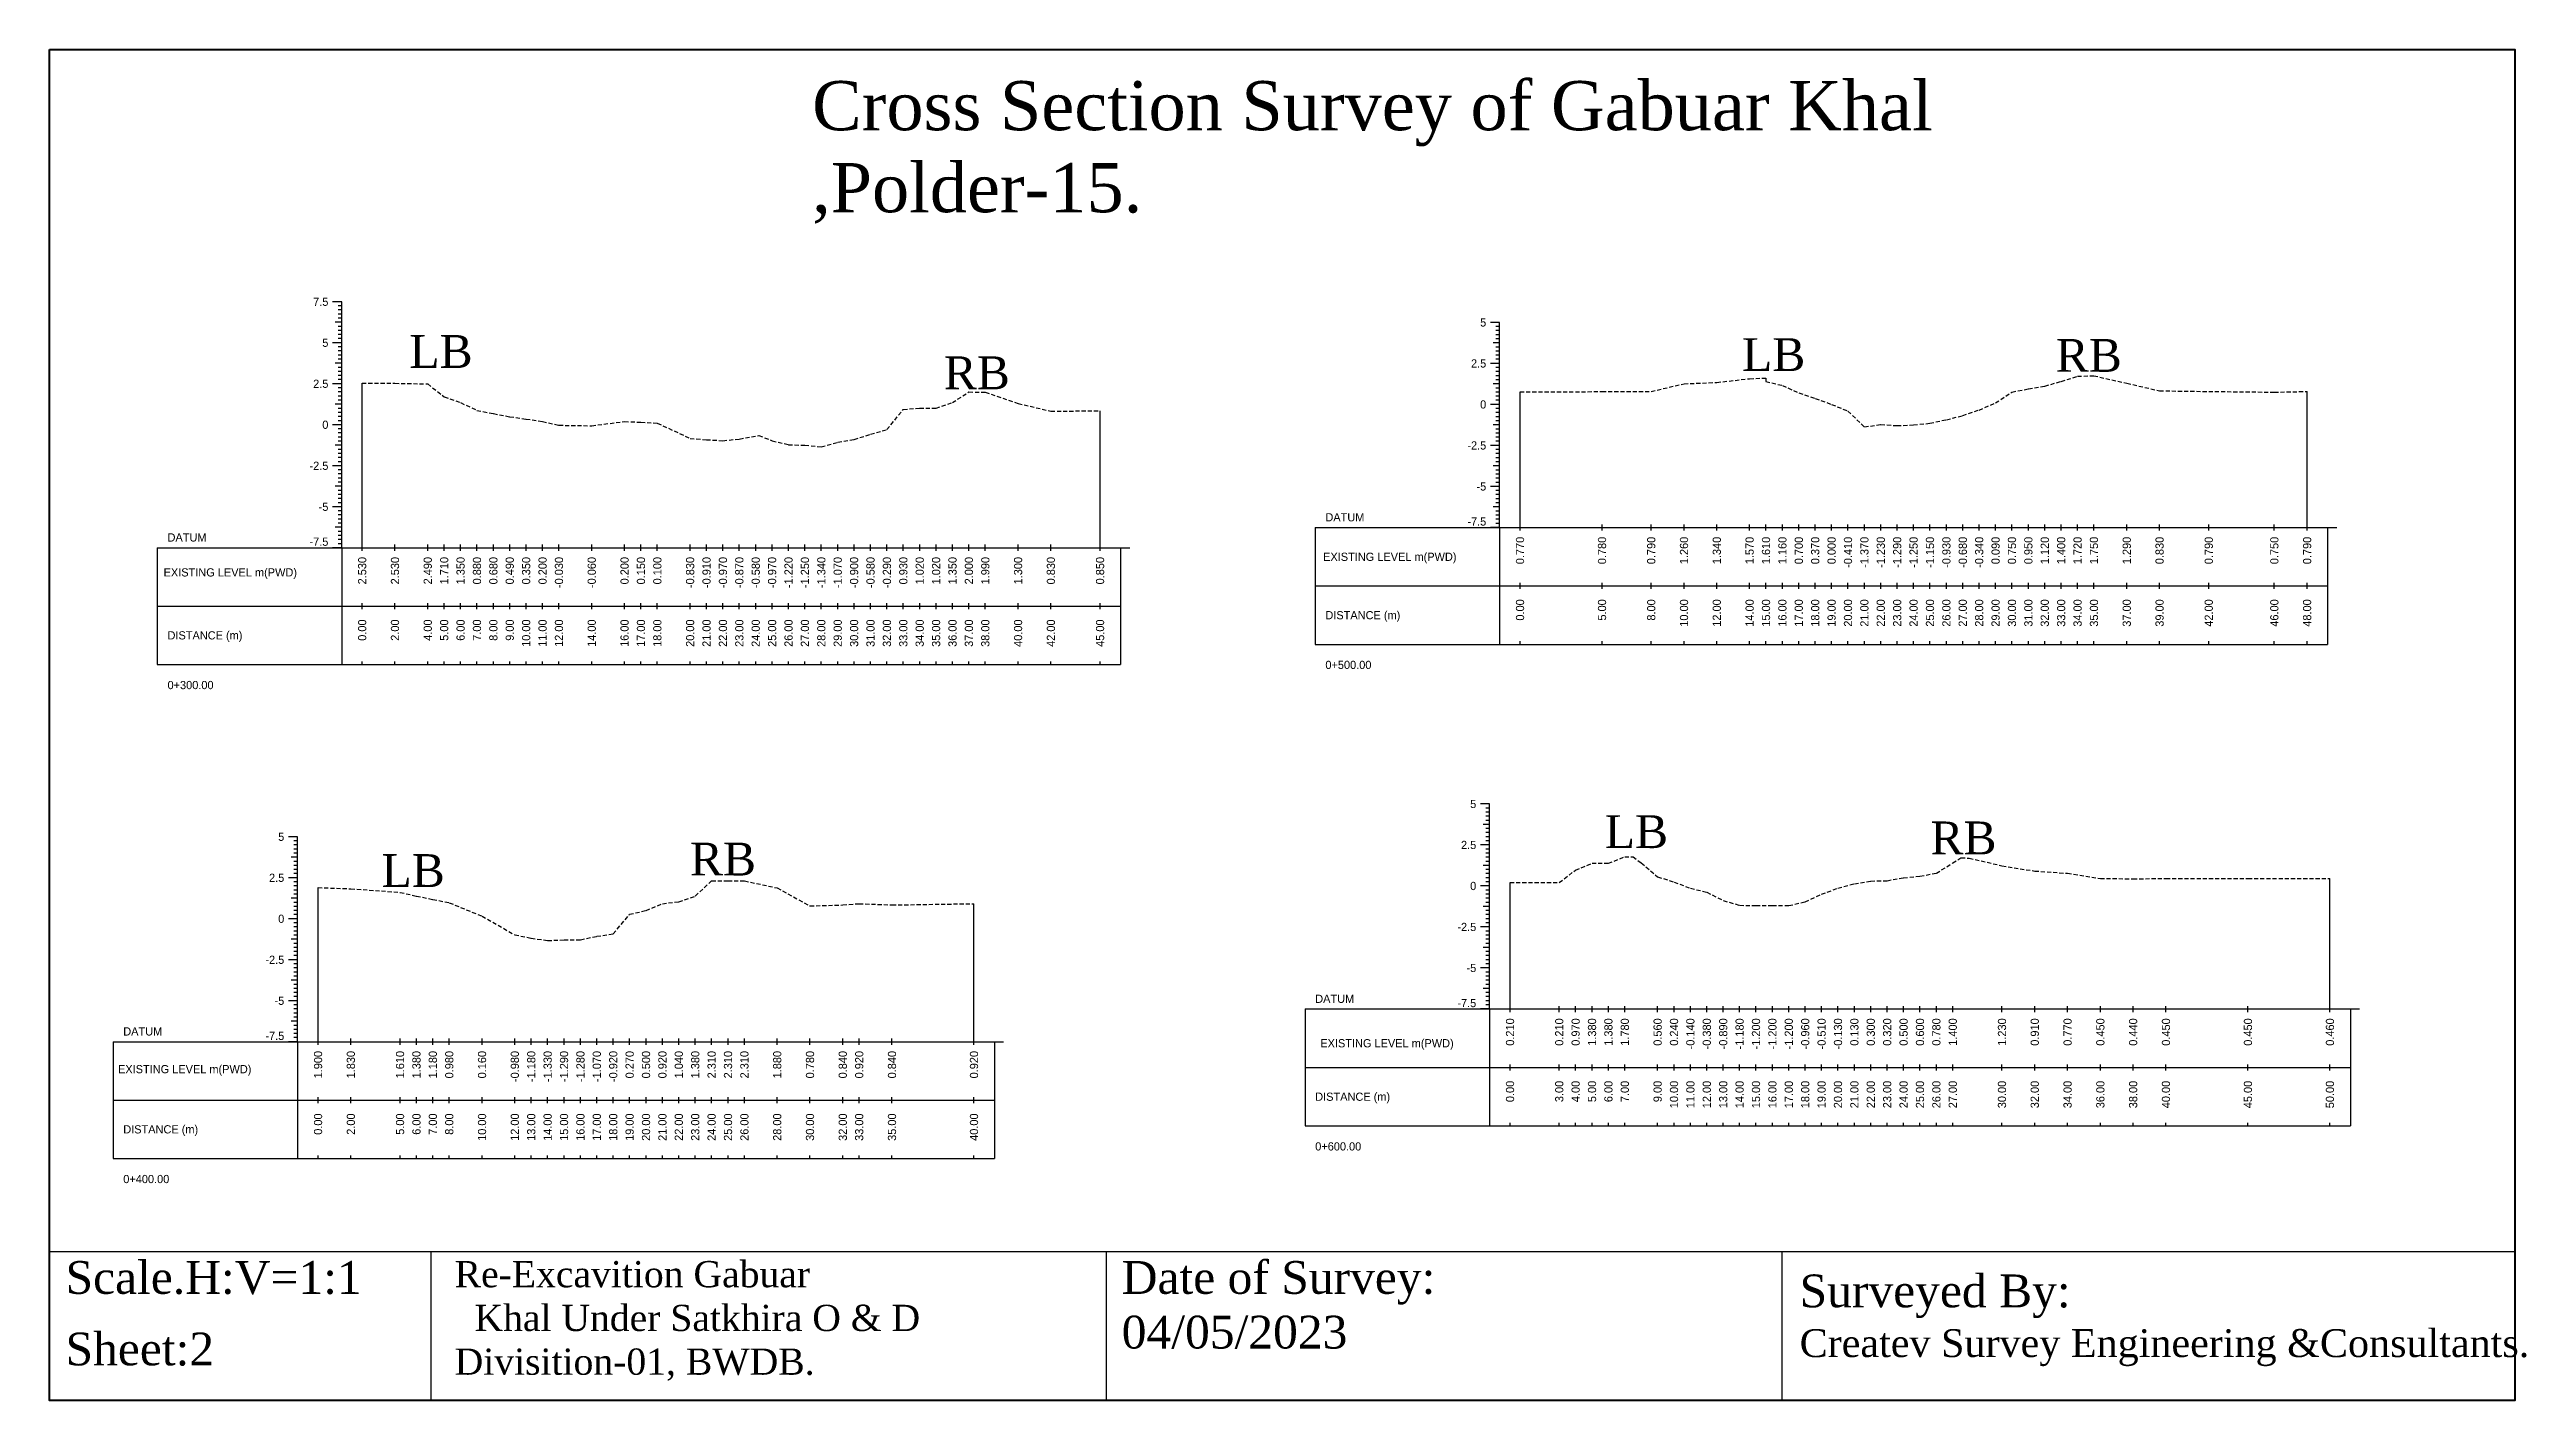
# Model space of a CAD drawing. Header units: inches. Extents: x 2552 to 3818, y -1499 to -1059.
# Drawn here: x 2552.2 to 2703.3, y -1249.3 to -1166.9 of the extents above; entities that cross this region are included whole.
import ezdxf
from ezdxf.enums import TextEntityAlignment as Align

# ---------------------------------------------------------------- set-up
doc = ezdxf.new("R2010")
doc.units = ezdxf.units.IN
doc.header["$MEASUREMENT"] = 0
doc.linetypes.add('HIDDEN', pattern=[0.375, 0.25, -0.125])
doc.layers.add('CS_Drawing', color=7, linetype='Continuous')
doc.layers.add('GL', color=3, linetype='HIDDEN')
doc.styles.add('romans', font='romans.shx')

msp = doc.modelspace()

# ---------------------------------------------------------------- texts
at = {"attachment_point": 1, "style": 'romans'}
for s, insert, char_height, width in [('{\\fTimes New Roman|b0|i0|c0|p18;Cross Section Survey of Gabuar Khal ,Polder-15.}', (2598.74, -1168.8), 3, 72.2837), ('{\\fTimes New Roman|b0|i0|c0|p18;LB}', (2574.18, -1184.29), 2, 204.3733), ('{\\fTimes New Roman|b0|i0|c0|p18;RB}', (2606.77, -1185.59), 2, 204.3733), ('{\\fTimes New Roman|b0|i0|c0|p18;LB}', (2655.45, -1184.48), 2, 204.3733), ('{\\fTimes New Roman|b0|i0|c0|p18;RB}', (2674.58, -1184.53), 2, 204.3733), ('{\\fTimes New Roman|b0|i0|c0|p18;LB}', (2647.08, -1213.57), 2, 204.3733), ('{\\fTimes New Roman|b0|i0|c0|p18;RB}', (2666.94, -1213.95), 2, 204.3733), ('{\\fTimes New Roman|b0|i0|c0|p18;LB}', (2572.48, -1215.94), 2, 204.3733), ('{\\fTimes New Roman|b0|i0|c0|p18;RB}', (2591.29, -1215.24), 2, 204.3733), ('{\\fTimes New Roman|b0|i0|c0|p18;Scale.H:V=1:1}', (2553.21, -1240.75), 2, 22.2708), ('{\\fTimes New Roman|b0|i0|c0|p18;Re-Excavition Gabuar\\P  Khal Under Satkhira O & D    Divisition-01, BWDB.}', (2576.94, -1240.75), 1.6, 38.8405), ('{\\fTimes New Roman|b0|i0|c0|p18;Date of Survey: 04/05/2023}', (2617.62, -1240.75), 2, 22.2708), ('{\\fTimes New Roman|b0|i0|c0|p18;Surveyed By:                                     \\H0.85x;Createv Survey Engineering &Consultants.}', (2658.96, -1241.57), 2, 45.2193), ('{\\fTimes New Roman|b0|i0|c0|p18;Sheet:2}', (2553.21, -1245.11), 2, 38.8405)]:
    msp.add_mtext(s, dxfattribs=dict(at, insert=insert, char_height=char_height, width=width))
at = {"layer": 'CS_Drawing'}
for s, p in [('7.5', (2569.24, -1182.26)), ('5', (2639.85, -1183.52)), ('5', (2569.24, -1184.76)), ('2.5', (2569.24, -1187.26)), ('2.5', (2639.85, -1186.02)), ('0', (2639.85, -1188.52)), ('0', (2569.24, -1189.76)), ('-2.5', (2639.85, -1191.02)), ('-2.5', (2569.24, -1192.26)), ('-5', (2639.85, -1193.52)), ('-5', (2569.24, -1194.76)), ('5', (2639.24, -1212.88)), ('5', (2566.55, -1214.88)), ('2.5', (2639.24, -1215.38)), ('2.5', (2566.55, -1217.38)), ('0', (2639.24, -1217.88)), ('0', (2566.55, -1219.88)), ('-2.5', (2639.24, -1220.38)), ('-2.5', (2566.55, -1222.38)), ('-5', (2639.24, -1222.88)), ('-5', (2566.55, -1224.88))]:
    msp.add_text(s, height=0.5, dxfattribs=at).set_placement(p, align=Align.MIDDLE_RIGHT)
for s, p in [('DATUM', (2630.04, -1195.4)), ('DATUM', (2559.43, -1196.63)), ('EXISTING LEVEL m(PWD)', (2629.9, -1197.81)), ('EXISTING LEVEL m(PWD)', (2559.19, -1198.76)), ('DISTANCE (m)', (2559.43, -1202.6)), ('DISTANCE (m)', (2630.04, -1201.37)), ('0+300.00', (2559.43, -1205.63)), ('0+500.00', (2630.04, -1204.4)), ('DATUM', (2629.42, -1224.76)), ('DATUM', (2556.73, -1226.75)), ('EXISTING LEVEL m(PWD)', (2629.73, -1227.47)), ('EXISTING LEVEL m(PWD)', (2556.41, -1229.05)), ('DISTANCE (m)', (2629.42, -1230.73)), ('DISTANCE (m)', (2556.73, -1232.72)), ('0+600.00', (2629.42, -1233.76)), ('0+400.00', (2556.73, -1235.75))]:
    msp.add_text(s, height=0.5, dxfattribs=at).set_placement(p, align=Align.MIDDLE_LEFT)
for p in [(2639.85, -1195.91), (2569.24, -1197.14), (2639.24, -1225.27), (2566.55, -1227.27)]:
    msp.add_text('-7.5', height=0.5, dxfattribs=at).set_placement(p, align=Align.RIGHT)
for s, p in [('0.770', (2641.91, -1196.59)), ('0.780', (2646.91, -1196.59)), ('0.790', (2649.91, -1196.59)), ('1.260', (2651.91, -1196.59)), ('1.340', (2653.91, -1196.59)), ('1.570', (2655.91, -1196.59)), ('1.610', (2656.91, -1196.59)), ('1.160', (2657.91, -1196.59)), ('0.700', (2658.91, -1196.59)), ('0.370', (2659.91, -1196.59)), ('0.000', (2660.91, -1196.59)), ('-0.410', (2661.91, -1196.59)), ('-1.370', (2662.91, -1196.59)), ('-1.230', (2663.91, -1196.59)), ('-1.290', (2664.91, -1196.59)), ('-1.250', (2665.91, -1196.59)), ('-1.150', (2666.91, -1196.59)), ('-0.930', (2667.91, -1196.59)), ('-0.680', (2668.91, -1196.59)), ('-0.340', (2669.91, -1196.59)), ('0.090', (2670.91, -1196.59)), ('0.750', (2671.91, -1196.59)), ('0.950', (2672.91, -1196.59)), ('1.120', (2673.91, -1196.59)), ('1.400', (2674.91, -1196.59)), ('1.720', (2675.91, -1196.59)), ('1.750', (2676.91, -1196.59)), ('1.290', (2678.91, -1196.59)), ('0.830', (2680.91, -1196.59)), ('0.790', (2683.91, -1196.59)), ('0.750', (2687.91, -1196.59)), ('0.790', (2689.91, -1196.59)), ('2.530', (2571.3, -1197.82)), ('2.530', (2573.3, -1197.82)), ('2.490', (2575.3, -1197.82)), ('1.710', (2576.3, -1197.82)), ('1.350', (2577.3, -1197.82)), ('0.880', (2578.3, -1197.82)), ('0.680', (2579.3, -1197.82)), ('0.490', (2580.3, -1197.82)), ('0.350', (2581.3, -1197.82)), ('0.200', (2582.3, -1197.82)), ('-0.030', (2583.3, -1197.82)), ('-0.060', (2585.3, -1197.82)), ('0.200', (2587.3, -1197.82)), ('0.150', (2588.3, -1197.82)), ('0.100', (2589.3, -1197.82)), ('-0.830', (2591.3, -1197.82)), ('-0.910', (2592.3, -1197.82)), ('-0.970', (2593.3, -1197.82)), ('-0.870', (2594.3, -1197.82)), ('-0.580', (2595.3, -1197.82)), ('-0.970', (2596.3, -1197.82)), ('-1.220', (2597.3, -1197.82)), ('-1.250', (2598.3, -1197.82)), ('-1.340', (2599.3, -1197.82)), ('-1.070', (2600.3, -1197.82)), ('-0.900', (2601.3, -1197.82)), ('-0.580', (2602.3, -1197.82)), ('-0.290', (2603.3, -1197.82)), ('0.930', (2604.3, -1197.82)), ('1.020', (2605.3, -1197.82)), ('1.020', (2606.3, -1197.82)), ('1.350', (2607.3, -1197.82)), ('2.000', (2608.3, -1197.82)), ('1.990', (2609.3, -1197.82)), ('1.300', (2611.3, -1197.82)), ('0.830', (2613.3, -1197.82)), ('0.850', (2616.3, -1197.82)), ('0.00', (2641.91, -1200.4)), ('5.00', (2646.91, -1200.4)), ('8.00', (2649.91, -1200.4)), ('10.00', (2651.91, -1200.4)), ('12.00', (2653.91, -1200.4)), ('14.00', (2655.91, -1200.4)), ('15.00', (2656.91, -1200.4)), ('16.00', (2657.91, -1200.4)), ('17.00', (2658.91, -1200.4)), ('18.00', (2659.91, -1200.4)), ('19.00', (2660.91, -1200.4)), ('20.00', (2661.91, -1200.4)), ('21.00', (2662.91, -1200.4)), ('22.00', (2663.91, -1200.4)), ('23.00', (2664.91, -1200.4)), ('24.00', (2665.91, -1200.4)), ('25.00', (2666.91, -1200.4)), ('26.00', (2667.91, -1200.4)), ('27.00', (2668.91, -1200.4)), ('28.00', (2669.91, -1200.4)), ('29.00', (2670.91, -1200.4)), ('30.00', (2671.91, -1200.4)), ('31.00', (2672.91, -1200.4)), ('32.00', (2673.91, -1200.4)), ('33.00', (2674.91, -1200.4)), ('34.00', (2675.91, -1200.4)), ('35.00', (2676.91, -1200.4)), ('37.00', (2678.91, -1200.4)), ('39.00', (2680.91, -1200.4)), ('42.00', (2683.91, -1200.4)), ('46.00', (2687.91, -1200.4)), ('48.00', (2689.91, -1200.4)), ('0.00', (2571.3, -1201.63)), ('2.00', (2573.3, -1201.63)), ('4.00', (2575.3, -1201.63)), ('5.00', (2576.3, -1201.63)), ('6.00', (2577.3, -1201.63)), ('7.00', (2578.3, -1201.63)), ('8.00', (2579.3, -1201.63)), ('9.00', (2580.3, -1201.63)), ('10.00', (2581.3, -1201.63)), ('11.00', (2582.3, -1201.63)), ('12.00', (2583.3, -1201.63)), ('14.00', (2585.3, -1201.63)), ('16.00', (2587.3, -1201.63)), ('17.00', (2588.3, -1201.63)), ('18.00', (2589.3, -1201.63)), ('20.00', (2591.3, -1201.63)), ('21.00', (2592.3, -1201.63)), ('22.00', (2593.3, -1201.63)), ('23.00', (2594.3, -1201.63)), ('24.00', (2595.3, -1201.63)), ('25.00', (2596.3, -1201.63)), ('26.00', (2597.3, -1201.63)), ('27.00', (2598.3, -1201.63)), ('28.00', (2599.3, -1201.63)), ('29.00', (2600.3, -1201.63)), ('30.00', (2601.3, -1201.63)), ('31.00', (2602.3, -1201.63)), ('32.00', (2603.3, -1201.63)), ('33.00', (2604.3, -1201.63)), ('34.00', (2605.3, -1201.63)), ('35.00', (2606.3, -1201.63)), ('36.00', (2607.3, -1201.63)), ('37.00', (2608.3, -1201.63)), ('38.00', (2609.3, -1201.63)), ('40.00', (2611.3, -1201.63)), ('42.00', (2613.3, -1201.63)), ('45.00', (2616.3, -1201.63)), ('0.210', (2641.3, -1225.95)), ('0.210', (2644.3, -1225.95)), ('0.970', (2645.3, -1225.95)), ('1.380', (2646.3, -1225.95)), ('1.380', (2647.3, -1225.95)), ('1.780', (2648.3, -1225.95)), ('0.560', (2650.3, -1225.95)), ('0.240', (2651.3, -1225.95)), ('-0.140', (2652.3, -1225.95)), ('-0.380', (2653.3, -1225.95)), ('-0.890', (2654.3, -1225.95)), ('-1.180', (2655.3, -1225.95)), ('-1.200', (2656.3, -1225.95)), ('-1.200', (2657.3, -1225.95)), ('-1.200', (2658.3, -1225.95)), ('-0.960', (2659.3, -1225.95)), ('-0.510', (2660.3, -1225.95)), ('-0.130', (2661.3, -1225.95)), ('0.130', (2662.3, -1225.95)), ('0.300', (2663.3, -1225.95)), ('0.320', (2664.3, -1225.95)), ('0.500', (2665.3, -1225.95)), ('0.600', (2666.3, -1225.95)), ('0.780', (2667.3, -1225.95)), ('1.400', (2668.3, -1225.95)), ('1.230', (2671.3, -1225.95)), ('0.910', (2673.3, -1225.95)), ('0.770', (2675.3, -1225.95)), ('0.450', (2677.3, -1225.95)), ('0.440', (2679.3, -1225.95)), ('0.450', (2681.3, -1225.95)), ('0.450', (2686.3, -1225.95)), ('0.460', (2691.3, -1225.95)), ('1.900', (2568.61, -1227.94)), ('1.830', (2570.61, -1227.94)), ('1.610', (2573.61, -1227.94)), ('1.380', (2574.61, -1227.94)), ('1.180', (2575.61, -1227.94)), ('0.980', (2576.61, -1227.94)), ('0.160', (2578.61, -1227.94)), ('-0.980', (2580.61, -1227.94)), ('-1.180', (2581.61, -1227.94)), ('-1.330', (2582.61, -1227.94)), ('-1.290', (2583.61, -1227.94)), ('-1.280', (2584.61, -1227.94)), ('-1.070', (2585.61, -1227.94)), ('-0.920', (2586.61, -1227.94)), ('0.270', (2587.61, -1227.94)), ('0.500', (2588.61, -1227.94)), ('0.920', (2589.61, -1227.94)), ('1.040', (2590.61, -1227.94)), ('1.380', (2591.61, -1227.94)), ('2.310', (2592.61, -1227.94)), ('2.310', (2593.61, -1227.94)), ('2.310', (2594.61, -1227.94)), ('1.880', (2596.61, -1227.94)), ('0.780', (2598.61, -1227.94)), ('0.840', (2600.61, -1227.94)), ('0.920', (2601.61, -1227.94)), ('0.840', (2603.61, -1227.94)), ('0.920', (2608.61, -1227.94)), ('0.00', (2641.3, -1229.76)), ('3.00', (2644.3, -1229.76)), ('4.00', (2645.3, -1229.76)), ('5.00', (2646.3, -1229.76)), ('6.00', (2647.3, -1229.76)), ('7.00', (2648.3, -1229.76)), ('9.00', (2650.3, -1229.76)), ('10.00', (2651.3, -1229.76)), ('11.00', (2652.3, -1229.76)), ('12.00', (2653.3, -1229.76)), ('13.00', (2654.3, -1229.76)), ('14.00', (2655.3, -1229.76)), ('15.00', (2656.3, -1229.76)), ('16.00', (2657.3, -1229.76)), ('17.00', (2658.3, -1229.76)), ('18.00', (2659.3, -1229.76)), ('19.00', (2660.3, -1229.76)), ('20.00', (2661.3, -1229.76)), ('21.00', (2662.3, -1229.76)), ('22.00', (2663.3, -1229.76)), ('23.00', (2664.3, -1229.76)), ('24.00', (2665.3, -1229.76)), ('25.00', (2666.3, -1229.76)), ('26.00', (2667.3, -1229.76)), ('27.00', (2668.3, -1229.76)), ('30.00', (2671.3, -1229.76)), ('32.00', (2673.3, -1229.76)), ('34.00', (2675.3, -1229.76)), ('36.00', (2677.3, -1229.76)), ('38.00', (2679.3, -1229.76)), ('40.00', (2681.3, -1229.76)), ('45.00', (2686.3, -1229.76)), ('50.00', (2691.3, -1229.76)), ('0.00', (2568.61, -1231.75)), ('2.00', (2570.61, -1231.75)), ('5.00', (2573.61, -1231.75)), ('6.00', (2574.61, -1231.75)), ('7.00', (2575.61, -1231.75)), ('8.00', (2576.61, -1231.75)), ('10.00', (2578.61, -1231.75)), ('12.00', (2580.61, -1231.75)), ('13.00', (2581.61, -1231.75)), ('14.00', (2582.61, -1231.75)), ('15.00', (2583.61, -1231.75)), ('16.00', (2584.61, -1231.75)), ('17.00', (2585.61, -1231.75)), ('18.00', (2586.61, -1231.75)), ('19.00', (2587.61, -1231.75)), ('20.00', (2588.61, -1231.75)), ('21.00', (2589.61, -1231.75)), ('22.00', (2590.61, -1231.75)), ('23.00', (2591.61, -1231.75)), ('24.00', (2592.61, -1231.75)), ('25.00', (2593.61, -1231.75)), ('26.00', (2594.61, -1231.75)), ('28.00', (2596.61, -1231.75)), ('30.00', (2598.61, -1231.75)), ('32.00', (2600.61, -1231.75)), ('33.00', (2601.61, -1231.75)), ('35.00', (2603.61, -1231.75)), ('40.00', (2608.61, -1231.75))]:
    msp.add_text(s, height=0.5, rotation=90, dxfattribs=at).set_placement(p, align=Align.MIDDLE_RIGHT)

# ---------------------------------------------------------------- linework, layer by layer
at = {"color": 4, "lineweight": 40}
msp.add_lwpolyline([(2552.23, -1166.88), (2702.58, -1166.88), (2702.58, -1249.25), (2552.23, -1249.25)], close=True, dxfattribs=at)
for points in [[(2702.58, -1166.88), (2702.58, -1249.25)], [(2552.23, -1240.17), (2702.58, -1240.17)], [(2552.23, -1240.17), (2552.23, -1249.25)], [(2575.48, -1240.17), (2575.48, -1249.25)], [(2616.68, -1240.17), (2616.68, -1249.25)], [(2657.88, -1240.17), (2657.88, -1249.25)]]:
    msp.add_lwpolyline(points)
at = {"layer": 'CS_Drawing'}
for p, q in [((2570.05, -1182.26), (2569.49, -1182.26)), ((2570.05, -1182.26), (2569.66, -1182.26)), ((2570.05, -1182.26), (2569.83, -1182.26)), ((2570.05, -1182.51), (2569.83, -1182.51)), ((2570.05, -1197.26), (2570.05, -1182.26)), ((2570.05, -1183.51), (2569.66, -1183.51)), ((2570.05, -1182.76), (2569.83, -1182.76)), ((2570.05, -1183.01), (2569.83, -1183.01)), ((2570.05, -1183.26), (2569.83, -1183.26)), ((2570.05, -1183.51), (2569.83, -1183.51)), ((2570.05, -1183.76), (2569.83, -1183.76)), ((2570.05, -1184.01), (2569.83, -1184.01)), ((2640.66, -1183.52), (2640.1, -1183.52)), ((2640.66, -1183.52), (2640.27, -1183.52)), ((2640.66, -1183.52), (2640.44, -1183.52)), ((2640.66, -1183.77), (2640.44, -1183.77)), ((2640.66, -1184.02), (2640.44, -1184.02)), ((2640.66, -1196.02), (2640.66, -1183.52)), ((2570.05, -1184.76), (2569.49, -1184.76)), ((2570.05, -1184.76), (2569.66, -1184.76)), ((2570.05, -1184.26), (2569.83, -1184.26)), ((2570.05, -1184.51), (2569.83, -1184.51)), ((2570.05, -1184.76), (2569.83, -1184.76)), ((2570.05, -1185.01), (2569.83, -1185.01)), ((2570.05, -1185.26), (2569.83, -1185.26)), ((2570.05, -1185.51), (2569.83, -1185.51)), ((2640.66, -1184.77), (2640.27, -1184.77)), ((2640.66, -1184.27), (2640.44, -1184.27)), ((2640.66, -1184.52), (2640.44, -1184.52)), ((2640.66, -1184.77), (2640.44, -1184.77)), ((2640.66, -1185.02), (2640.44, -1185.02)), ((2640.66, -1185.27), (2640.44, -1185.27)), ((2640.66, -1185.52), (2640.44, -1185.52)), ((2570.05, -1187.26), (2569.49, -1187.26)), ((2570.05, -1186.01), (2569.66, -1186.01)), ((2570.05, -1187.26), (2569.66, -1187.26)), ((2570.05, -1185.76), (2569.83, -1185.76)), ((2570.05, -1186.01), (2569.83, -1186.01)), ((2570.05, -1186.26), (2569.83, -1186.26)), ((2570.05, -1186.51), (2569.83, -1186.51)), ((2570.05, -1186.76), (2569.83, -1186.76)), ((2570.05, -1187.01), (2569.83, -1187.01)), ((2570.05, -1187.26), (2569.83, -1187.26)), ((2571.3, -1197.26), (2571.3, -1187.23)), ((2640.66, -1186.02), (2640.1, -1186.02)), ((2640.66, -1186.02), (2640.27, -1186.02)), ((2640.66, -1185.77), (2640.44, -1185.77)), ((2640.66, -1186.02), (2640.44, -1186.02)), ((2640.66, -1186.27), (2640.44, -1186.27)), ((2640.66, -1186.52), (2640.44, -1186.52)), ((2640.66, -1186.77), (2640.44, -1186.77)), ((2640.66, -1187.02), (2640.44, -1187.02)), ((2570.05, -1188.51), (2569.66, -1188.51)), ((2570.05, -1187.51), (2569.83, -1187.51)), ((2570.05, -1187.76), (2569.83, -1187.76)), ((2570.05, -1188.01), (2569.83, -1188.01)), ((2570.05, -1188.26), (2569.83, -1188.26)), ((2570.05, -1188.51), (2569.83, -1188.51)), ((2570.05, -1188.76), (2569.83, -1188.76)), ((2640.66, -1188.52), (2640.1, -1188.52)), ((2640.66, -1187.27), (2640.27, -1187.27)), ((2640.66, -1188.52), (2640.27, -1188.52)), ((2640.66, -1187.27), (2640.44, -1187.27)), ((2640.66, -1187.52), (2640.44, -1187.52)), ((2640.66, -1187.77), (2640.44, -1187.77)), ((2640.66, -1188.02), (2640.44, -1188.02)), ((2640.66, -1188.27), (2640.44, -1188.27)), ((2640.66, -1188.52), (2640.44, -1188.52)), ((2641.91, -1196.02), (2641.91, -1187.75)), ((2689.91, -1196.02), (2689.91, -1187.73)), ((2570.05, -1189.76), (2569.49, -1189.76)), ((2570.05, -1189.76), (2569.66, -1189.76)), ((2570.05, -1189.01), (2569.83, -1189.01)), ((2570.05, -1189.26), (2569.83, -1189.26)), ((2570.05, -1189.51), (2569.83, -1189.51)), ((2570.05, -1189.76), (2569.83, -1189.76)), ((2570.05, -1190.01), (2569.83, -1190.01)), ((2570.05, -1190.26), (2569.83, -1190.26)), ((2616.3, -1197.26), (2616.3, -1188.91)), ((2640.66, -1189.77), (2640.27, -1189.77)), ((2640.66, -1188.77), (2640.44, -1188.77)), ((2640.66, -1189.02), (2640.44, -1189.02)), ((2640.66, -1189.27), (2640.44, -1189.27)), ((2640.66, -1189.52), (2640.44, -1189.52)), ((2640.66, -1189.77), (2640.44, -1189.77)), ((2640.66, -1190.02), (2640.44, -1190.02)), ((2640.66, -1190.27), (2640.44, -1190.27)), ((2570.05, -1191.01), (2569.66, -1191.01)), ((2570.05, -1190.51), (2569.83, -1190.51)), ((2570.05, -1190.76), (2569.83, -1190.76)), ((2570.05, -1191.01), (2569.83, -1191.01)), ((2570.05, -1191.26), (2569.83, -1191.26)), ((2570.05, -1191.51), (2569.83, -1191.51)), ((2570.05, -1191.76), (2569.83, -1191.76)), ((2640.66, -1191.02), (2640.1, -1191.02)), ((2640.66, -1191.02), (2640.27, -1191.02)), ((2640.66, -1190.52), (2640.44, -1190.52)), ((2640.66, -1190.77), (2640.44, -1190.77)), ((2640.66, -1191.02), (2640.44, -1191.02)), ((2640.66, -1191.27), (2640.44, -1191.27)), ((2640.66, -1191.52), (2640.44, -1191.52)), ((2640.66, -1191.77), (2640.44, -1191.77)), ((2570.05, -1192.26), (2569.49, -1192.26)), ((2570.05, -1192.26), (2569.66, -1192.26)), ((2570.05, -1192.01), (2569.83, -1192.01)), ((2570.05, -1192.26), (2569.83, -1192.26)), ((2570.05, -1192.51), (2569.83, -1192.51)), ((2570.05, -1192.76), (2569.83, -1192.76)), ((2570.05, -1193.01), (2569.83, -1193.01)), ((2570.05, -1193.26), (2569.83, -1193.26)), ((2640.66, -1192.27), (2640.27, -1192.27)), ((2640.66, -1192.02), (2640.44, -1192.02)), ((2640.66, -1192.27), (2640.44, -1192.27)), ((2640.66, -1192.52), (2640.44, -1192.52)), ((2640.66, -1192.77), (2640.44, -1192.77)), ((2640.66, -1193.02), (2640.44, -1193.02)), ((2640.66, -1193.27), (2640.44, -1193.27)), ((2570.05, -1194.76), (2569.49, -1194.76)), ((2570.05, -1193.51), (2569.66, -1193.51)), ((2570.05, -1194.76), (2569.66, -1194.76)), ((2570.05, -1193.51), (2569.83, -1193.51)), ((2570.05, -1193.76), (2569.83, -1193.76)), ((2570.05, -1194.01), (2569.83, -1194.01)), ((2570.05, -1194.26), (2569.83, -1194.26)), ((2570.05, -1194.51), (2569.83, -1194.51)), ((2570.05, -1194.76), (2569.83, -1194.76)), ((2640.66, -1193.52), (2640.1, -1193.52)), ((2640.66, -1193.52), (2640.27, -1193.52)), ((2640.66, -1194.77), (2640.27, -1194.77)), ((2640.66, -1193.52), (2640.44, -1193.52)), ((2640.66, -1193.77), (2640.44, -1193.77)), ((2640.66, -1194.02), (2640.44, -1194.02)), ((2640.66, -1194.27), (2640.44, -1194.27)), ((2640.66, -1194.52), (2640.44, -1194.52)), ((2640.66, -1194.77), (2640.44, -1194.77)), ((2570.05, -1196.01), (2569.66, -1196.01)), ((2570.05, -1195.01), (2569.83, -1195.01)), ((2570.05, -1195.26), (2569.83, -1195.26)), ((2570.05, -1195.51), (2569.83, -1195.51)), ((2570.05, -1195.76), (2569.83, -1195.76)), ((2570.05, -1196.01), (2569.83, -1196.01)), ((2570.05, -1196.26), (2569.83, -1196.26)), ((2629.41, -1196.02), (2640.66, -1196.02)), ((2629.41, -1196.02), (2629.41, -1203.15)), ((2640.66, -1196.02), (2640.1, -1196.02)), ((2640.66, -1196.02), (2640.27, -1196.02)), ((2640.66, -1195.02), (2640.44, -1195.02)), ((2640.66, -1195.27), (2640.44, -1195.27)), ((2640.66, -1195.52), (2640.44, -1195.52)), ((2640.66, -1195.77), (2640.44, -1195.77)), ((2640.66, -1196.02), (2640.44, -1196.02)), ((2640.66, -1196.02), (2691.16, -1196.02)), ((2640.66, -1196.02), (2640.66, -1203.15)), ((2641.91, -1196.21), (2641.91, -1195.84)), ((2646.91, -1196.21), (2646.91, -1195.84)), ((2649.91, -1196.21), (2649.91, -1195.84)), ((2651.91, -1196.21), (2651.91, -1195.84)), ((2653.91, -1196.21), (2653.91, -1195.84)), ((2655.91, -1196.21), (2655.91, -1195.84)), ((2656.91, -1196.21), (2656.91, -1195.84)), ((2657.91, -1196.21), (2657.91, -1195.84)), ((2658.91, -1196.21), (2658.91, -1195.84)), ((2659.91, -1196.21), (2659.91, -1195.84)), ((2660.91, -1196.21), (2660.91, -1195.84)), ((2661.91, -1196.21), (2661.91, -1195.84)), ((2662.91, -1196.21), (2662.91, -1195.84)), ((2663.91, -1196.21), (2663.91, -1195.84)), ((2664.91, -1196.21), (2664.91, -1195.84)), ((2665.91, -1196.21), (2665.91, -1195.84)), ((2666.91, -1196.21), (2666.91, -1195.84)), ((2667.91, -1196.21), (2667.91, -1195.84)), ((2668.91, -1196.21), (2668.91, -1195.84)), ((2669.91, -1196.21), (2669.91, -1195.84)), ((2670.91, -1196.21), (2670.91, -1195.84)), ((2671.91, -1196.21), (2671.91, -1195.84)), ((2672.91, -1196.21), (2672.91, -1195.84)), ((2673.91, -1196.21), (2673.91, -1195.84)), ((2674.91, -1196.21), (2674.91, -1195.84)), ((2675.91, -1196.21), (2675.91, -1195.84)), ((2676.91, -1196.21), (2676.91, -1195.84)), ((2678.91, -1196.21), (2678.91, -1195.84)), ((2680.91, -1196.21), (2680.91, -1195.84)), ((2683.91, -1196.21), (2683.91, -1195.84)), ((2687.91, -1196.21), (2687.91, -1195.84)), ((2689.91, -1196.21), (2689.91, -1195.84)), ((2691.16, -1196.02), (2691.72, -1196.02)), ((2691.16, -1196.02), (2691.55, -1196.02)), ((2691.16, -1196.02), (2691.39, -1196.02)), ((2691.16, -1196.02), (2691.16, -1203.15)), ((2558.8, -1197.26), (2570.05, -1197.26)), ((2558.8, -1197.26), (2558.8, -1204.38)), ((2570.05, -1197.26), (2569.49, -1197.26)), ((2570.05, -1197.26), (2569.66, -1197.26)), ((2570.05, -1196.51), (2569.83, -1196.51)), ((2570.05, -1196.76), (2569.83, -1196.76)), ((2570.05, -1197.01), (2569.83, -1197.01)), ((2570.05, -1197.26), (2569.83, -1197.26)), ((2570.05, -1197.26), (2617.55, -1197.26)), ((2570.05, -1197.26), (2570.05, -1204.38)), ((2571.3, -1197.44), (2571.3, -1197.07)), ((2573.3, -1197.44), (2573.3, -1197.07)), ((2575.3, -1197.44), (2575.3, -1197.07)), ((2576.3, -1197.44), (2576.3, -1197.07)), ((2577.3, -1197.44), (2577.3, -1197.07)), ((2578.3, -1197.44), (2578.3, -1197.07)), ((2579.3, -1197.44), (2579.3, -1197.07)), ((2580.3, -1197.44), (2580.3, -1197.07)), ((2581.3, -1197.44), (2581.3, -1197.07)), ((2582.3, -1197.44), (2582.3, -1197.07)), ((2583.3, -1197.44), (2583.3, -1197.07)), ((2585.3, -1197.44), (2585.3, -1197.07)), ((2587.3, -1197.44), (2587.3, -1197.07)), ((2588.3, -1197.44), (2588.3, -1197.07)), ((2589.3, -1197.44), (2589.3, -1197.07)), ((2591.3, -1197.44), (2591.3, -1197.07)), ((2592.3, -1197.44), (2592.3, -1197.07)), ((2593.3, -1197.44), (2593.3, -1197.07)), ((2594.3, -1197.44), (2594.3, -1197.07)), ((2595.3, -1197.44), (2595.3, -1197.07)), ((2596.3, -1197.44), (2596.3, -1197.07)), ((2597.3, -1197.44), (2597.3, -1197.07)), ((2598.3, -1197.44), (2598.3, -1197.07)), ((2599.3, -1197.44), (2599.3, -1197.07)), ((2600.3, -1197.44), (2600.3, -1197.07)), ((2601.3, -1197.44), (2601.3, -1197.07)), ((2602.3, -1197.44), (2602.3, -1197.07)), ((2603.3, -1197.44), (2603.3, -1197.07)), ((2604.3, -1197.44), (2604.3, -1197.07)), ((2605.3, -1197.44), (2605.3, -1197.07)), ((2606.3, -1197.44), (2606.3, -1197.07)), ((2607.3, -1197.44), (2607.3, -1197.07)), ((2608.3, -1197.44), (2608.3, -1197.07)), ((2609.3, -1197.44), (2609.3, -1197.07)), ((2611.3, -1197.44), (2611.3, -1197.07)), ((2613.3, -1197.44), (2613.3, -1197.07)), ((2616.3, -1197.44), (2616.3, -1197.07)), ((2617.55, -1197.26), (2618.12, -1197.26)), ((2617.55, -1197.26), (2617.95, -1197.26)), ((2617.55, -1197.26), (2617.78, -1197.26)), ((2617.55, -1197.26), (2617.55, -1204.38)), ((2558.8, -1200.82), (2570.05, -1200.82)), ((2570.05, -1200.82), (2617.55, -1200.82)), ((2570.05, -1200.82), (2617.55, -1200.82)), ((2571.3, -1201.01), (2571.3, -1200.63)), ((2573.3, -1201.01), (2573.3, -1200.63)), ((2575.3, -1201.01), (2575.3, -1200.63)), ((2576.3, -1201.01), (2576.3, -1200.63)), ((2577.3, -1201.01), (2577.3, -1200.63)), ((2578.3, -1201.01), (2578.3, -1200.63)), ((2579.3, -1201.01), (2579.3, -1200.63)), ((2580.3, -1201.01), (2580.3, -1200.63)), ((2581.3, -1201.01), (2581.3, -1200.63)), ((2582.3, -1201.01), (2582.3, -1200.63)), ((2583.3, -1201.01), (2583.3, -1200.63)), ((2585.3, -1201.01), (2585.3, -1200.63)), ((2587.3, -1201.01), (2587.3, -1200.63)), ((2588.3, -1201.01), (2588.3, -1200.63)), ((2589.3, -1201.01), (2589.3, -1200.63)), ((2591.3, -1201.01), (2591.3, -1200.63)), ((2592.3, -1201.01), (2592.3, -1200.63)), ((2593.3, -1201.01), (2593.3, -1200.63)), ((2594.3, -1201.01), (2594.3, -1200.63)), ((2595.3, -1201.01), (2595.3, -1200.63)), ((2596.3, -1201.01), (2596.3, -1200.63)), ((2597.3, -1201.01), (2597.3, -1200.63)), ((2598.3, -1201.01), (2598.3, -1200.63)), ((2599.3, -1201.01), (2599.3, -1200.63)), ((2600.3, -1201.01), (2600.3, -1200.63)), ((2601.3, -1201.01), (2601.3, -1200.63)), ((2602.3, -1201.01), (2602.3, -1200.63)), ((2603.3, -1201.01), (2603.3, -1200.63)), ((2604.3, -1201.01), (2604.3, -1200.63)), ((2605.3, -1201.01), (2605.3, -1200.63)), ((2606.3, -1201.01), (2606.3, -1200.63)), ((2607.3, -1201.01), (2607.3, -1200.63)), ((2608.3, -1201.01), (2608.3, -1200.63)), ((2609.3, -1201.01), (2609.3, -1200.63)), ((2611.3, -1201.01), (2611.3, -1200.63)), ((2613.3, -1201.01), (2613.3, -1200.63)), ((2616.3, -1201.01), (2616.3, -1200.63)), ((2629.41, -1199.59), (2640.66, -1199.59)), ((2640.66, -1199.59), (2691.16, -1199.59)), ((2640.66, -1199.59), (2691.16, -1199.59)), ((2641.91, -1199.77), (2641.91, -1199.4)), ((2646.91, -1199.77), (2646.91, -1199.4)), ((2649.91, -1199.77), (2649.91, -1199.4)), ((2651.91, -1199.77), (2651.91, -1199.4)), ((2653.91, -1199.77), (2653.91, -1199.4)), ((2655.91, -1199.77), (2655.91, -1199.4)), ((2656.91, -1199.77), (2656.91, -1199.4)), ((2657.91, -1199.77), (2657.91, -1199.4)), ((2658.91, -1199.77), (2658.91, -1199.4)), ((2659.91, -1199.77), (2659.91, -1199.4)), ((2660.91, -1199.77), (2660.91, -1199.4)), ((2661.91, -1199.77), (2661.91, -1199.4)), ((2662.91, -1199.77), (2662.91, -1199.4)), ((2663.91, -1199.77), (2663.91, -1199.4)), ((2664.91, -1199.77), (2664.91, -1199.4)), ((2665.91, -1199.77), (2665.91, -1199.4)), ((2666.91, -1199.77), (2666.91, -1199.4)), ((2667.91, -1199.77), (2667.91, -1199.4)), ((2668.91, -1199.77), (2668.91, -1199.4)), ((2669.91, -1199.77), (2669.91, -1199.4)), ((2670.91, -1199.77), (2670.91, -1199.4)), ((2671.91, -1199.77), (2671.91, -1199.4)), ((2672.91, -1199.77), (2672.91, -1199.4)), ((2673.91, -1199.77), (2673.91, -1199.4)), ((2674.91, -1199.77), (2674.91, -1199.4)), ((2675.91, -1199.77), (2675.91, -1199.4)), ((2676.91, -1199.77), (2676.91, -1199.4)), ((2678.91, -1199.77), (2678.91, -1199.4)), ((2680.91, -1199.77), (2680.91, -1199.4)), ((2683.91, -1199.77), (2683.91, -1199.4)), ((2687.91, -1199.77), (2687.91, -1199.4)), ((2689.91, -1199.77), (2689.91, -1199.4)), ((2629.41, -1203.15), (2640.66, -1203.15)), ((2640.66, -1203.15), (2691.16, -1203.15)), ((2641.91, -1203.15), (2641.91, -1202.96)), ((2646.91, -1203.15), (2646.91, -1202.96)), ((2649.91, -1203.15), (2649.91, -1202.96)), ((2651.91, -1203.15), (2651.91, -1202.96)), ((2653.91, -1203.15), (2653.91, -1202.96)), ((2655.91, -1203.15), (2655.91, -1202.96)), ((2656.91, -1203.15), (2656.91, -1202.96)), ((2657.91, -1203.15), (2657.91, -1202.96)), ((2658.91, -1203.15), (2658.91, -1202.96)), ((2659.91, -1203.15), (2659.91, -1202.96)), ((2660.91, -1203.15), (2660.91, -1202.96)), ((2661.91, -1203.15), (2661.91, -1202.96)), ((2662.91, -1203.15), (2662.91, -1202.96)), ((2663.91, -1203.15), (2663.91, -1202.96)), ((2664.91, -1203.15), (2664.91, -1202.96)), ((2665.91, -1203.15), (2665.91, -1202.96)), ((2666.91, -1203.15), (2666.91, -1202.96)), ((2667.91, -1203.15), (2667.91, -1202.96)), ((2668.91, -1203.15), (2668.91, -1202.96)), ((2669.91, -1203.15), (2669.91, -1202.96)), ((2670.91, -1203.15), (2670.91, -1202.96)), ((2671.91, -1203.15), (2671.91, -1202.96)), ((2672.91, -1203.15), (2672.91, -1202.96)), ((2673.91, -1203.15), (2673.91, -1202.96)), ((2674.91, -1203.15), (2674.91, -1202.96)), ((2675.91, -1203.15), (2675.91, -1202.96)), ((2676.91, -1203.15), (2676.91, -1202.96)), ((2678.91, -1203.15), (2678.91, -1202.96)), ((2680.91, -1203.15), (2680.91, -1202.96)), ((2683.91, -1203.15), (2683.91, -1202.96)), ((2687.91, -1203.15), (2687.91, -1202.96)), ((2689.91, -1203.15), (2689.91, -1202.96)), ((2558.8, -1204.38), (2570.05, -1204.38)), ((2570.05, -1204.38), (2617.55, -1204.38)), ((2571.3, -1204.38), (2571.3, -1204.19)), ((2573.3, -1204.38), (2573.3, -1204.19)), ((2575.3, -1204.38), (2575.3, -1204.19)), ((2576.3, -1204.38), (2576.3, -1204.19)), ((2577.3, -1204.38), (2577.3, -1204.19)), ((2578.3, -1204.38), (2578.3, -1204.19)), ((2579.3, -1204.38), (2579.3, -1204.19)), ((2580.3, -1204.38), (2580.3, -1204.19)), ((2581.3, -1204.38), (2581.3, -1204.19)), ((2582.3, -1204.38), (2582.3, -1204.19)), ((2583.3, -1204.38), (2583.3, -1204.19)), ((2585.3, -1204.38), (2585.3, -1204.19)), ((2587.3, -1204.38), (2587.3, -1204.19)), ((2588.3, -1204.38), (2588.3, -1204.19)), ((2589.3, -1204.38), (2589.3, -1204.19)), ((2591.3, -1204.38), (2591.3, -1204.19)), ((2592.3, -1204.38), (2592.3, -1204.19)), ((2593.3, -1204.38), (2593.3, -1204.19)), ((2594.3, -1204.38), (2594.3, -1204.19)), ((2595.3, -1204.38), (2595.3, -1204.19)), ((2596.3, -1204.38), (2596.3, -1204.19)), ((2597.3, -1204.38), (2597.3, -1204.19)), ((2598.3, -1204.38), (2598.3, -1204.19)), ((2599.3, -1204.38), (2599.3, -1204.19)), ((2600.3, -1204.38), (2600.3, -1204.19)), ((2601.3, -1204.38), (2601.3, -1204.19)), ((2602.3, -1204.38), (2602.3, -1204.19)), ((2603.3, -1204.38), (2603.3, -1204.19)), ((2604.3, -1204.38), (2604.3, -1204.19)), ((2605.3, -1204.38), (2605.3, -1204.19)), ((2606.3, -1204.38), (2606.3, -1204.19)), ((2607.3, -1204.38), (2607.3, -1204.19)), ((2608.3, -1204.38), (2608.3, -1204.19)), ((2609.3, -1204.38), (2609.3, -1204.19)), ((2611.3, -1204.38), (2611.3, -1204.19)), ((2613.3, -1204.38), (2613.3, -1204.19)), ((2616.3, -1204.38), (2616.3, -1204.19)), ((2640.05, -1212.88), (2639.49, -1212.88)), ((2640.05, -1212.88), (2639.66, -1212.88)), ((2640.05, -1212.88), (2639.82, -1212.88)), ((2640.05, -1225.38), (2640.05, -1212.88)), ((2640.05, -1214.13), (2639.66, -1214.13)), ((2640.05, -1213.13), (2639.82, -1213.13)), ((2640.05, -1213.38), (2639.82, -1213.38)), ((2640.05, -1213.63), (2639.82, -1213.63)), ((2640.05, -1213.88), (2639.82, -1213.88)), ((2640.05, -1214.13), (2639.82, -1214.13)), ((2640.05, -1214.38), (2639.82, -1214.38)), ((2567.36, -1214.88), (2566.8, -1214.88)), ((2567.36, -1214.88), (2566.97, -1214.88)), ((2567.36, -1214.88), (2567.13, -1214.88)), ((2567.36, -1215.13), (2567.13, -1215.13)), ((2567.36, -1215.38), (2567.13, -1215.38)), ((2567.36, -1215.63), (2567.13, -1215.63)), ((2567.36, -1215.88), (2567.13, -1215.88)), ((2567.36, -1227.38), (2567.36, -1214.88)), ((2640.05, -1215.38), (2639.49, -1215.38)), ((2640.05, -1215.38), (2639.66, -1215.38)), ((2640.05, -1214.63), (2639.82, -1214.63)), ((2640.05, -1214.88), (2639.82, -1214.88)), ((2640.05, -1215.13), (2639.82, -1215.13)), ((2640.05, -1215.38), (2639.82, -1215.38)), ((2640.05, -1215.63), (2639.82, -1215.63)), ((2640.05, -1215.88), (2639.82, -1215.88)), ((2567.36, -1217.38), (2566.8, -1217.38)), ((2567.36, -1216.13), (2566.97, -1216.13)), ((2567.36, -1217.38), (2566.97, -1217.38)), ((2567.36, -1216.13), (2567.13, -1216.13)), ((2567.36, -1216.38), (2567.13, -1216.38)), ((2567.36, -1216.63), (2567.13, -1216.63)), ((2567.36, -1216.88), (2567.13, -1216.88)), ((2567.36, -1217.13), (2567.13, -1217.13)), ((2567.36, -1217.38), (2567.13, -1217.38)), ((2640.05, -1216.63), (2639.66, -1216.63)), ((2640.05, -1216.13), (2639.82, -1216.13)), ((2640.05, -1216.38), (2639.82, -1216.38)), ((2640.05, -1216.63), (2639.82, -1216.63)), ((2640.05, -1216.88), (2639.82, -1216.88)), ((2640.05, -1217.13), (2639.82, -1217.13)), ((2640.05, -1217.38), (2639.82, -1217.38)), ((2691.3, -1225.38), (2691.3, -1217.42)), ((2567.36, -1218.63), (2566.97, -1218.63)), ((2567.36, -1217.63), (2567.13, -1217.63)), ((2567.36, -1217.88), (2567.13, -1217.88)), ((2567.36, -1218.13), (2567.13, -1218.13)), ((2567.36, -1218.38), (2567.13, -1218.38)), ((2567.36, -1218.63), (2567.13, -1218.63)), ((2567.36, -1218.88), (2567.13, -1218.88)), ((2568.61, -1227.38), (2568.61, -1217.98)), ((2608.61, -1227.38), (2608.61, -1218.96)), ((2640.05, -1217.88), (2639.49, -1217.88)), ((2640.05, -1217.88), (2639.66, -1217.88)), ((2640.05, -1217.63), (2639.82, -1217.63)), ((2640.05, -1217.88), (2639.82, -1217.88)), ((2640.05, -1218.13), (2639.82, -1218.13)), ((2640.05, -1218.38), (2639.82, -1218.38)), ((2640.05, -1218.63), (2639.82, -1218.63)), ((2640.05, -1218.88), (2639.82, -1218.88)), ((2641.3, -1225.38), (2641.3, -1217.67)), ((2567.36, -1219.88), (2566.8, -1219.88)), ((2567.36, -1219.88), (2566.97, -1219.88)), ((2567.36, -1219.13), (2567.13, -1219.13)), ((2567.36, -1219.38), (2567.13, -1219.38)), ((2567.36, -1219.63), (2567.13, -1219.63)), ((2567.36, -1219.88), (2567.13, -1219.88)), ((2567.36, -1220.13), (2567.13, -1220.13)), ((2567.36, -1220.38), (2567.13, -1220.38)), ((2640.05, -1220.38), (2639.49, -1220.38)), ((2640.05, -1219.13), (2639.66, -1219.13)), ((2640.05, -1220.38), (2639.66, -1220.38)), ((2640.05, -1219.13), (2639.82, -1219.13)), ((2640.05, -1219.38), (2639.82, -1219.38)), ((2640.05, -1219.63), (2639.82, -1219.63)), ((2640.05, -1219.88), (2639.82, -1219.88)), ((2640.05, -1220.13), (2639.82, -1220.13)), ((2640.05, -1220.38), (2639.82, -1220.38)), ((2567.36, -1221.13), (2566.97, -1221.13)), ((2567.36, -1220.63), (2567.13, -1220.63)), ((2567.36, -1220.88), (2567.13, -1220.88)), ((2567.36, -1221.13), (2567.13, -1221.13)), ((2567.36, -1221.38), (2567.13, -1221.38)), ((2567.36, -1221.63), (2567.13, -1221.63)), ((2567.36, -1221.88), (2567.13, -1221.88)), ((2640.05, -1221.63), (2639.66, -1221.63)), ((2640.05, -1220.63), (2639.82, -1220.63)), ((2640.05, -1220.88), (2639.82, -1220.88)), ((2640.05, -1221.13), (2639.82, -1221.13)), ((2640.05, -1221.38), (2639.82, -1221.38)), ((2640.05, -1221.63), (2639.82, -1221.63)), ((2640.05, -1221.88), (2639.82, -1221.88)), ((2567.36, -1222.38), (2566.8, -1222.38)), ((2567.36, -1222.38), (2566.97, -1222.38)), ((2567.36, -1222.13), (2567.13, -1222.13)), ((2567.36, -1222.38), (2567.13, -1222.38)), ((2567.36, -1222.63), (2567.13, -1222.63)), ((2567.36, -1222.88), (2567.13, -1222.88)), ((2567.36, -1223.13), (2567.13, -1223.13)), ((2567.36, -1223.38), (2567.13, -1223.38)), ((2640.05, -1222.88), (2639.49, -1222.88)), ((2640.05, -1222.88), (2639.66, -1222.88)), ((2640.05, -1222.13), (2639.82, -1222.13)), ((2640.05, -1222.38), (2639.82, -1222.38)), ((2640.05, -1222.63), (2639.82, -1222.63)), ((2640.05, -1222.88), (2639.82, -1222.88)), ((2640.05, -1223.13), (2639.82, -1223.13)), ((2640.05, -1223.38), (2639.82, -1223.38)), ((2567.36, -1224.88), (2566.8, -1224.88)), ((2567.36, -1223.63), (2566.97, -1223.63)), ((2567.36, -1224.88), (2566.97, -1224.88)), ((2567.36, -1223.63), (2567.13, -1223.63)), ((2567.36, -1223.88), (2567.13, -1223.88)), ((2567.36, -1224.13), (2567.13, -1224.13)), ((2567.36, -1224.38), (2567.13, -1224.38)), ((2567.36, -1224.63), (2567.13, -1224.63)), ((2567.36, -1224.88), (2567.13, -1224.88)), ((2640.05, -1224.13), (2639.66, -1224.13)), ((2640.05, -1223.63), (2639.82, -1223.63)), ((2640.05, -1223.88), (2639.82, -1223.88)), ((2640.05, -1224.13), (2639.82, -1224.13)), ((2640.05, -1224.38), (2639.82, -1224.38)), ((2640.05, -1224.63), (2639.82, -1224.63)), ((2640.05, -1224.88), (2639.82, -1224.88)), ((2567.36, -1226.13), (2566.97, -1226.13)), ((2567.36, -1225.13), (2567.13, -1225.13)), ((2567.36, -1225.38), (2567.13, -1225.38)), ((2567.36, -1225.63), (2567.13, -1225.63)), ((2567.36, -1225.88), (2567.13, -1225.88)), ((2567.36, -1226.13), (2567.13, -1226.13)), ((2567.36, -1226.38), (2567.13, -1226.38)), ((2628.8, -1225.38), (2640.05, -1225.38)), ((2628.8, -1225.38), (2628.8, -1232.51)), ((2640.05, -1225.38), (2639.49, -1225.38)), ((2640.05, -1225.38), (2639.66, -1225.38)), ((2640.05, -1225.13), (2639.82, -1225.13)), ((2640.05, -1225.38), (2639.82, -1225.38)), ((2640.05, -1225.38), (2692.55, -1225.38)), ((2640.05, -1225.38), (2640.05, -1232.51)), ((2641.3, -1225.57), (2641.3, -1225.2)), ((2644.3, -1225.57), (2644.3, -1225.2)), ((2645.3, -1225.57), (2645.3, -1225.2)), ((2646.3, -1225.57), (2646.3, -1225.2)), ((2647.3, -1225.57), (2647.3, -1225.2)), ((2648.3, -1225.57), (2648.3, -1225.2)), ((2650.3, -1225.57), (2650.3, -1225.2)), ((2651.3, -1225.57), (2651.3, -1225.2)), ((2652.3, -1225.57), (2652.3, -1225.2)), ((2653.3, -1225.57), (2653.3, -1225.2)), ((2654.3, -1225.57), (2654.3, -1225.2)), ((2655.3, -1225.57), (2655.3, -1225.2)), ((2656.3, -1225.57), (2656.3, -1225.2)), ((2657.3, -1225.57), (2657.3, -1225.2)), ((2658.3, -1225.57), (2658.3, -1225.2)), ((2659.3, -1225.57), (2659.3, -1225.2)), ((2660.3, -1225.57), (2660.3, -1225.2)), ((2661.3, -1225.57), (2661.3, -1225.2)), ((2662.3, -1225.57), (2662.3, -1225.2)), ((2663.3, -1225.57), (2663.3, -1225.2)), ((2664.3, -1225.57), (2664.3, -1225.2)), ((2665.3, -1225.57), (2665.3, -1225.2)), ((2666.3, -1225.57), (2666.3, -1225.2)), ((2667.3, -1225.57), (2667.3, -1225.2)), ((2668.3, -1225.57), (2668.3, -1225.2)), ((2671.3, -1225.57), (2671.3, -1225.2)), ((2673.3, -1225.57), (2673.3, -1225.2)), ((2675.3, -1225.57), (2675.3, -1225.2)), ((2677.3, -1225.57), (2677.3, -1225.2)), ((2679.3, -1225.57), (2679.3, -1225.2)), ((2681.3, -1225.57), (2681.3, -1225.2)), ((2686.3, -1225.57), (2686.3, -1225.2)), ((2691.3, -1225.57), (2691.3, -1225.2)), ((2692.55, -1225.38), (2693.11, -1225.38)), ((2692.55, -1225.38), (2692.94, -1225.38)), ((2692.55, -1225.38), (2692.77, -1225.38)), ((2692.55, -1225.38), (2692.55, -1232.51)), ((2556.11, -1227.38), (2567.36, -1227.38)), ((2556.11, -1227.38), (2556.11, -1234.5)), ((2567.36, -1227.38), (2566.8, -1227.38)), ((2567.36, -1227.38), (2566.97, -1227.38)), ((2567.36, -1226.63), (2567.13, -1226.63)), ((2567.36, -1226.88), (2567.13, -1226.88)), ((2567.36, -1227.13), (2567.13, -1227.13)), ((2567.36, -1227.38), (2567.13, -1227.38)), ((2567.36, -1227.38), (2609.86, -1227.38)), ((2567.36, -1227.38), (2567.36, -1234.5)), ((2568.61, -1227.57), (2568.61, -1227.19)), ((2570.61, -1227.57), (2570.61, -1227.19)), ((2573.61, -1227.57), (2573.61, -1227.19)), ((2574.61, -1227.57), (2574.61, -1227.19)), ((2575.61, -1227.57), (2575.61, -1227.19)), ((2576.61, -1227.57), (2576.61, -1227.19)), ((2578.61, -1227.57), (2578.61, -1227.19)), ((2580.61, -1227.57), (2580.61, -1227.19)), ((2581.61, -1227.57), (2581.61, -1227.19)), ((2582.61, -1227.57), (2582.61, -1227.19)), ((2583.61, -1227.57), (2583.61, -1227.19)), ((2584.61, -1227.57), (2584.61, -1227.19)), ((2585.61, -1227.57), (2585.61, -1227.19)), ((2586.61, -1227.57), (2586.61, -1227.19)), ((2587.61, -1227.57), (2587.61, -1227.19)), ((2588.61, -1227.57), (2588.61, -1227.19)), ((2589.61, -1227.57), (2589.61, -1227.19)), ((2590.61, -1227.57), (2590.61, -1227.19)), ((2591.61, -1227.57), (2591.61, -1227.19)), ((2592.61, -1227.57), (2592.61, -1227.19)), ((2593.61, -1227.57), (2593.61, -1227.19)), ((2594.61, -1227.57), (2594.61, -1227.19)), ((2596.61, -1227.57), (2596.61, -1227.19)), ((2598.61, -1227.57), (2598.61, -1227.19)), ((2600.61, -1227.57), (2600.61, -1227.19)), ((2601.61, -1227.57), (2601.61, -1227.19)), ((2603.61, -1227.57), (2603.61, -1227.19)), ((2608.61, -1227.57), (2608.61, -1227.19)), ((2609.86, -1227.38), (2610.42, -1227.38)), ((2609.86, -1227.38), (2610.25, -1227.38)), ((2609.86, -1227.38), (2610.08, -1227.38)), ((2609.86, -1227.38), (2609.86, -1234.5)), ((2628.8, -1228.95), (2640.05, -1228.95)), ((2640.05, -1228.95), (2692.55, -1228.95)), ((2640.05, -1228.95), (2692.55, -1228.95)), ((2641.3, -1229.13), (2641.3, -1228.76)), ((2644.3, -1229.13), (2644.3, -1228.76)), ((2645.3, -1229.13), (2645.3, -1228.76)), ((2646.3, -1229.13), (2646.3, -1228.76)), ((2647.3, -1229.13), (2647.3, -1228.76)), ((2648.3, -1229.13), (2648.3, -1228.76)), ((2650.3, -1229.13), (2650.3, -1228.76)), ((2651.3, -1229.13), (2651.3, -1228.76)), ((2652.3, -1229.13), (2652.3, -1228.76)), ((2653.3, -1229.13), (2653.3, -1228.76)), ((2654.3, -1229.13), (2654.3, -1228.76)), ((2655.3, -1229.13), (2655.3, -1228.76)), ((2656.3, -1229.13), (2656.3, -1228.76)), ((2657.3, -1229.13), (2657.3, -1228.76)), ((2658.3, -1229.13), (2658.3, -1228.76)), ((2659.3, -1229.13), (2659.3, -1228.76)), ((2660.3, -1229.13), (2660.3, -1228.76)), ((2661.3, -1229.13), (2661.3, -1228.76)), ((2662.3, -1229.13), (2662.3, -1228.76)), ((2663.3, -1229.13), (2663.3, -1228.76)), ((2664.3, -1229.13), (2664.3, -1228.76)), ((2665.3, -1229.13), (2665.3, -1228.76)), ((2666.3, -1229.13), (2666.3, -1228.76)), ((2667.3, -1229.13), (2667.3, -1228.76)), ((2668.3, -1229.13), (2668.3, -1228.76)), ((2671.3, -1229.13), (2671.3, -1228.76)), ((2673.3, -1229.13), (2673.3, -1228.76)), ((2675.3, -1229.13), (2675.3, -1228.76)), ((2677.3, -1229.13), (2677.3, -1228.76)), ((2679.3, -1229.13), (2679.3, -1228.76)), ((2681.3, -1229.13), (2681.3, -1228.76)), ((2686.3, -1229.13), (2686.3, -1228.76)), ((2691.3, -1229.13), (2691.3, -1228.76)), ((2556.11, -1230.94), (2567.36, -1230.94)), ((2567.36, -1230.94), (2609.86, -1230.94)), ((2567.36, -1230.94), (2609.86, -1230.94)), ((2568.61, -1231.13), (2568.61, -1230.75)), ((2570.61, -1231.13), (2570.61, -1230.75)), ((2573.61, -1231.13), (2573.61, -1230.75)), ((2574.61, -1231.13), (2574.61, -1230.75)), ((2575.61, -1231.13), (2575.61, -1230.75)), ((2576.61, -1231.13), (2576.61, -1230.75)), ((2578.61, -1231.13), (2578.61, -1230.75)), ((2580.61, -1231.13), (2580.61, -1230.75)), ((2581.61, -1231.13), (2581.61, -1230.75)), ((2582.61, -1231.13), (2582.61, -1230.75)), ((2583.61, -1231.13), (2583.61, -1230.75)), ((2584.61, -1231.13), (2584.61, -1230.75)), ((2585.61, -1231.13), (2585.61, -1230.75)), ((2586.61, -1231.13), (2586.61, -1230.75)), ((2587.61, -1231.13), (2587.61, -1230.75)), ((2588.61, -1231.13), (2588.61, -1230.75)), ((2589.61, -1231.13), (2589.61, -1230.75)), ((2590.61, -1231.13), (2590.61, -1230.75)), ((2591.61, -1231.13), (2591.61, -1230.75)), ((2592.61, -1231.13), (2592.61, -1230.75)), ((2593.61, -1231.13), (2593.61, -1230.75)), ((2594.61, -1231.13), (2594.61, -1230.75)), ((2596.61, -1231.13), (2596.61, -1230.75)), ((2598.61, -1231.13), (2598.61, -1230.75)), ((2600.61, -1231.13), (2600.61, -1230.75)), ((2601.61, -1231.13), (2601.61, -1230.75)), ((2603.61, -1231.13), (2603.61, -1230.75)), ((2608.61, -1231.13), (2608.61, -1230.75)), ((2628.8, -1232.51), (2640.05, -1232.51)), ((2640.05, -1232.51), (2692.55, -1232.51)), ((2641.3, -1232.51), (2641.3, -1232.32)), ((2644.3, -1232.51), (2644.3, -1232.32)), ((2645.3, -1232.51), (2645.3, -1232.32)), ((2646.3, -1232.51), (2646.3, -1232.32)), ((2647.3, -1232.51), (2647.3, -1232.32)), ((2648.3, -1232.51), (2648.3, -1232.32)), ((2650.3, -1232.51), (2650.3, -1232.32)), ((2651.3, -1232.51), (2651.3, -1232.32)), ((2652.3, -1232.51), (2652.3, -1232.32)), ((2653.3, -1232.51), (2653.3, -1232.32)), ((2654.3, -1232.51), (2654.3, -1232.32)), ((2655.3, -1232.51), (2655.3, -1232.32)), ((2656.3, -1232.51), (2656.3, -1232.32)), ((2657.3, -1232.51), (2657.3, -1232.32)), ((2658.3, -1232.51), (2658.3, -1232.32)), ((2659.3, -1232.51), (2659.3, -1232.32)), ((2660.3, -1232.51), (2660.3, -1232.32)), ((2661.3, -1232.51), (2661.3, -1232.32)), ((2662.3, -1232.51), (2662.3, -1232.32)), ((2663.3, -1232.51), (2663.3, -1232.32)), ((2664.3, -1232.51), (2664.3, -1232.32)), ((2665.3, -1232.51), (2665.3, -1232.32)), ((2666.3, -1232.51), (2666.3, -1232.32)), ((2667.3, -1232.51), (2667.3, -1232.32)), ((2668.3, -1232.51), (2668.3, -1232.32)), ((2671.3, -1232.51), (2671.3, -1232.32)), ((2673.3, -1232.51), (2673.3, -1232.32)), ((2675.3, -1232.51), (2675.3, -1232.32)), ((2677.3, -1232.51), (2677.3, -1232.32)), ((2679.3, -1232.51), (2679.3, -1232.32)), ((2681.3, -1232.51), (2681.3, -1232.32)), ((2686.3, -1232.51), (2686.3, -1232.32)), ((2691.3, -1232.51), (2691.3, -1232.32)), ((2556.11, -1234.5), (2567.36, -1234.5)), ((2567.36, -1234.5), (2609.86, -1234.5)), ((2568.61, -1234.5), (2568.61, -1234.32)), ((2570.61, -1234.5), (2570.61, -1234.32)), ((2573.61, -1234.5), (2573.61, -1234.32)), ((2574.61, -1234.5), (2574.61, -1234.32)), ((2575.61, -1234.5), (2575.61, -1234.32)), ((2576.61, -1234.5), (2576.61, -1234.32)), ((2578.61, -1234.5), (2578.61, -1234.32)), ((2580.61, -1234.5), (2580.61, -1234.32)), ((2581.61, -1234.5), (2581.61, -1234.32)), ((2582.61, -1234.5), (2582.61, -1234.32)), ((2583.61, -1234.5), (2583.61, -1234.32)), ((2584.61, -1234.5), (2584.61, -1234.32)), ((2585.61, -1234.5), (2585.61, -1234.32)), ((2586.61, -1234.5), (2586.61, -1234.32)), ((2587.61, -1234.5), (2587.61, -1234.32)), ((2588.61, -1234.5), (2588.61, -1234.32)), ((2589.61, -1234.5), (2589.61, -1234.32)), ((2590.61, -1234.5), (2590.61, -1234.32)), ((2591.61, -1234.5), (2591.61, -1234.32)), ((2592.61, -1234.5), (2592.61, -1234.32)), ((2593.61, -1234.5), (2593.61, -1234.32)), ((2594.61, -1234.5), (2594.61, -1234.32)), ((2596.61, -1234.5), (2596.61, -1234.32)), ((2598.61, -1234.5), (2598.61, -1234.32)), ((2600.61, -1234.5), (2600.61, -1234.32)), ((2601.61, -1234.5), (2601.61, -1234.32)), ((2603.61, -1234.5), (2603.61, -1234.32)), ((2608.61, -1234.5), (2608.61, -1234.32))]:
    msp.add_line(p, q, dxfattribs=at)
at = {"layer": 'GL'}
for points in [[(2571.3, -1187.23), (2573.3, -1187.23), (2575.3, -1187.27), (2576.3, -1188.05), (2577.3, -1188.41), (2578.3, -1188.88), (2579.3, -1189.08), (2580.3, -1189.27), (2581.3, -1189.41), (2582.3, -1189.56), (2583.3, -1189.79), (2585.3, -1189.82), (2587.3, -1189.56), (2588.3, -1189.61), (2589.3, -1189.66), (2591.3, -1190.59), (2592.3, -1190.67), (2593.3, -1190.73), (2594.3, -1190.63), (2595.49, -1190.41), (2596.3, -1190.73), (2597.3, -1190.98), (2598.3, -1191.01), (2599.3, -1191.1), (2600.3, -1190.83), (2601.3, -1190.66), (2602.3, -1190.34), (2603.3, -1190.05), (2604.3, -1188.83), (2605.3, -1188.74), (2606.3, -1188.74), (2607.3, -1188.41), (2608.3, -1187.76), (2609.3, -1187.77), (2611.3, -1188.46), (2613.3, -1188.93), (2616.3, -1188.91)], [(2641.91, -1187.75), (2646.91, -1187.74), (2649.91, -1187.73), (2651.91, -1187.26), (2653.91, -1187.18), (2655.91, -1186.95), (2656.91, -1186.91), (2656.91, -1187.12), (2657.91, -1187.36), (2658.91, -1187.82), (2659.91, -1188.15), (2660.91, -1188.52), (2661.91, -1188.93), (2662.91, -1189.89), (2663.91, -1189.75), (2664.91, -1189.81), (2665.91, -1189.77), (2666.91, -1189.67), (2667.91, -1189.45), (2668.91, -1189.2), (2669.91, -1188.86), (2670.91, -1188.43), (2671.91, -1187.77), (2672.91, -1187.57), (2673.91, -1187.4), (2674.91, -1187.12), (2675.91, -1186.8), (2676.91, -1186.77), (2678.91, -1187.23), (2680.91, -1187.69), (2683.91, -1187.73), (2687.91, -1187.77), (2689.91, -1187.73)], [(2641.3, -1217.67), (2644.3, -1217.67), (2645.3, -1216.91), (2646.3, -1216.5), (2647.3, -1216.5), (2648.3, -1216.1), (2648.8, -1216.1), (2649.3, -1216.48), (2650.3, -1217.32), (2651.3, -1217.64), (2652.3, -1218.02), (2653.3, -1218.26), (2654.3, -1218.77), (2655.3, -1219.06), (2656.3, -1219.08), (2657.3, -1219.08), (2658.3, -1219.08), (2659.3, -1218.84), (2660.3, -1218.39), (2661.3, -1218.01), (2662.3, -1217.75), (2663.3, -1217.58), (2664.3, -1217.56), (2665.3, -1217.38), (2666.3, -1217.28), (2667.3, -1217.1), (2668.3, -1216.48), (2668.8, -1216.17), (2669.3, -1216.18), (2671.3, -1216.65), (2673.3, -1216.97), (2675.3, -1217.11), (2677.3, -1217.43), (2679.3, -1217.44), (2681.3, -1217.43), (2686.3, -1217.43), (2691.3, -1217.42)], [(2568.61, -1217.98), (2570.61, -1218.05), (2573.61, -1218.27), (2574.61, -1218.5), (2575.61, -1218.7), (2576.61, -1218.9), (2578.61, -1219.72), (2580.61, -1220.86), (2581.61, -1221.06), (2582.61, -1221.21), (2583.61, -1221.17), (2584.61, -1221.16), (2585.61, -1220.95), (2586.61, -1220.8), (2587.61, -1219.61), (2588.61, -1219.38), (2589.61, -1218.96), (2590.61, -1218.84), (2591.61, -1218.5), (2592.61, -1217.57), (2593.61, -1217.57), (2594.61, -1217.57), (2596.61, -1218), (2598.61, -1219.1), (2600.61, -1219.04), (2601.61, -1218.96), (2603.61, -1219.04), (2608.61, -1218.96)]]:
    msp.add_lwpolyline(points, dxfattribs=at)

msp.set_redraw_order([(e.dxf.handle, doc.entitydb.next_handle()) for e in msp.query("TEXT MTEXT ATTDEF DIMENSION ARC_DIMENSION")])  # texts and dimensions are drawn at this point

doc.saveas('drawing.dxf')
